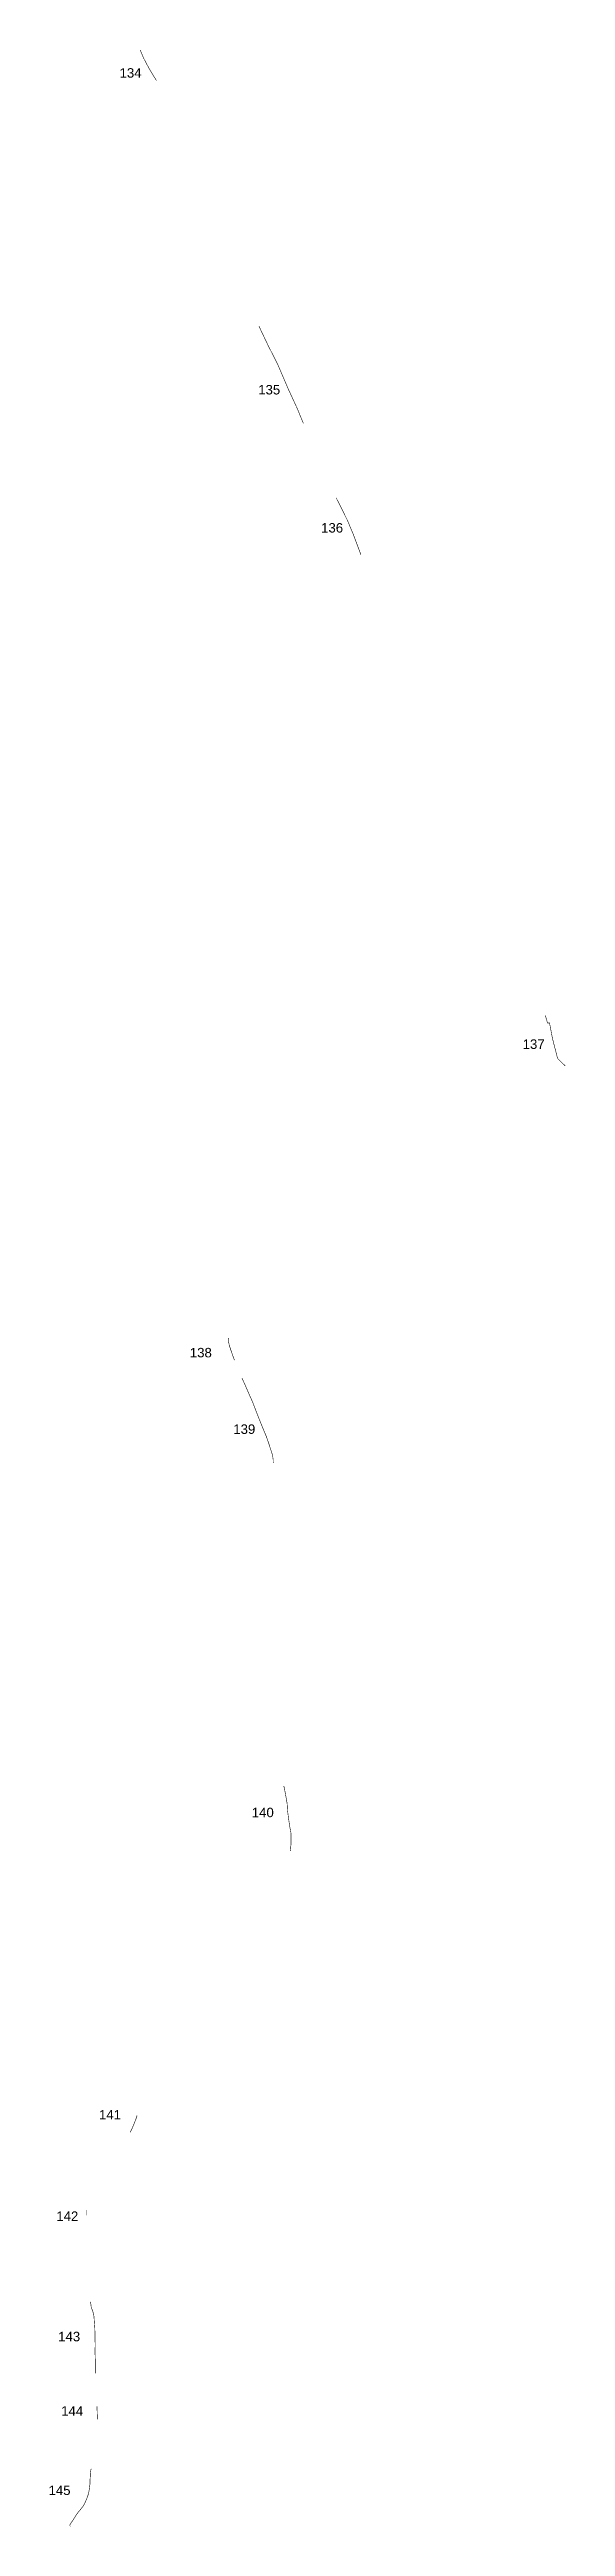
# Model space of a CAD drawing. Header units: metres. Extents: x 254129 to 356845, y 1741129 to 2228052.
# Drawn here: x 278248 to 280980, y 2044043 to 2057154 of the extents above; entities that cross this region are included whole.
import ezdxf

# ---------------------------------------------------------------- set-up
doc = ezdxf.new("R2010")
doc.units = ezdxf.units.M
doc.layers.add('ARTIFICIALLY PROTECTED', color=4, linetype='Continuous')
doc.styles.get("Standard").update_dxf_attribs({"font": 'arial.ttf'})

msp = doc.modelspace()

# ---------------------------------------------------------------- texts
at = {"char_height": 50, "attachment_point": 1}
for s, insert in [('134', (278619, 2057055)), ('135', (279353, 2055378)), ('136', (279686, 2054647)), ('137', (280753, 2051914)), ('138', (278991, 2050281)), ('139', (279221, 2049876)), ('140', (279319, 2047847)), ('141', (278510, 2046247)), ('142', (278284, 2045710)), ('143', (278294, 2045073)), ('144', (278310, 2044679)), ('145', (278243, 2044259))]:
    msp.add_mtext_dynamic_manual_height_columns(s, width=84.37, gutter_width=1, heights=[74.2], dxfattribs=dict(at, insert=insert))

# ---------------------------------------------------------------- linework, layer by layer
at = {"layer": 'ARTIFICIALLY PROTECTED', "const_width": 3, "flags": 128}
for points in [[(278728, 2057152), (278747, 2057107), (278776, 2057052), (278814, 2056990)], [(279357, 2055689), (279407, 2055584), (279455, 2055490), (279511, 2055359), (279560, 2055253), (279592, 2055175)], [(279765, 2054782), (279786, 2054741), (279825, 2054662), (279855, 2054591), (279897, 2054479)], [(280876, 2052041), (280874, 2052037), (280885, 2052000), (280895, 2052002), (280911, 2051918), (280938, 2051813), (280978, 2051774)], [(279195, 2050334), (279195, 2050330), (279194, 2050323), (279196, 2050312), (279201, 2050291), (279219, 2050238), (279228, 2050215)], [(279267, 2050121), (279279, 2050095), (279323, 2049995), (279352, 2049920), (279371, 2049872), (279395, 2049815), (279408, 2049778), (279425, 2049726), (279430, 2049706), (279432, 2049690), (279432, 2049680), (279433, 2049674), (279434, 2049673)], [(279488, 2047962), (279491, 2047954), (279497, 2047921), (279503, 2047888), (279506, 2047869), (279508, 2047835), (279512, 2047803), (279519, 2047753), (279526, 2047715), (279527, 2047661), (279524, 2047625), (279523, 2047618)], [(278712, 2046218), (278705, 2046197), (278693, 2046167), (278683, 2046144), (278675, 2046129)], [(278446, 2045718), (278446, 2045689)], [(278465, 2045232), (278466, 2045228), (278469, 2045203), (278471, 2045195), (278474, 2045190), (278477, 2045182), (278482, 2045165), (278484, 2045149), (278485, 2045130), (278488, 2045093), (278489, 2045057), (278489, 2045042), (278490, 2045003), (278489, 2044968), (278490, 2044939), (278491, 2044895), (278491, 2044856), (278491, 2044853)], [(278499, 2044679), (278500, 2044664), (278501, 2044627), (278501, 2044617), (278501, 2044609)], [(278469, 2044349), (278468, 2044346), (278465, 2044327), (278463, 2044292), (278462, 2044264), (278458, 2044235), (278455, 2044217), (278446, 2044191), (278433, 2044161), (278424, 2044147), (278393, 2044109), (278370, 2044072), (278359, 2044057), (278357, 2044053), (278356, 2044050), (278356, 2044047), (278358, 2044045), (278358, 2044044)]]:
    msp.add_lwpolyline(points, dxfattribs=at)

msp.set_redraw_order([(e.dxf.handle, doc.entitydb.next_handle()) for e in msp.query("TEXT MTEXT ATTDEF DIMENSION ARC_DIMENSION")])  # texts and dimensions are drawn at this point

doc.saveas('drawing.dxf')
